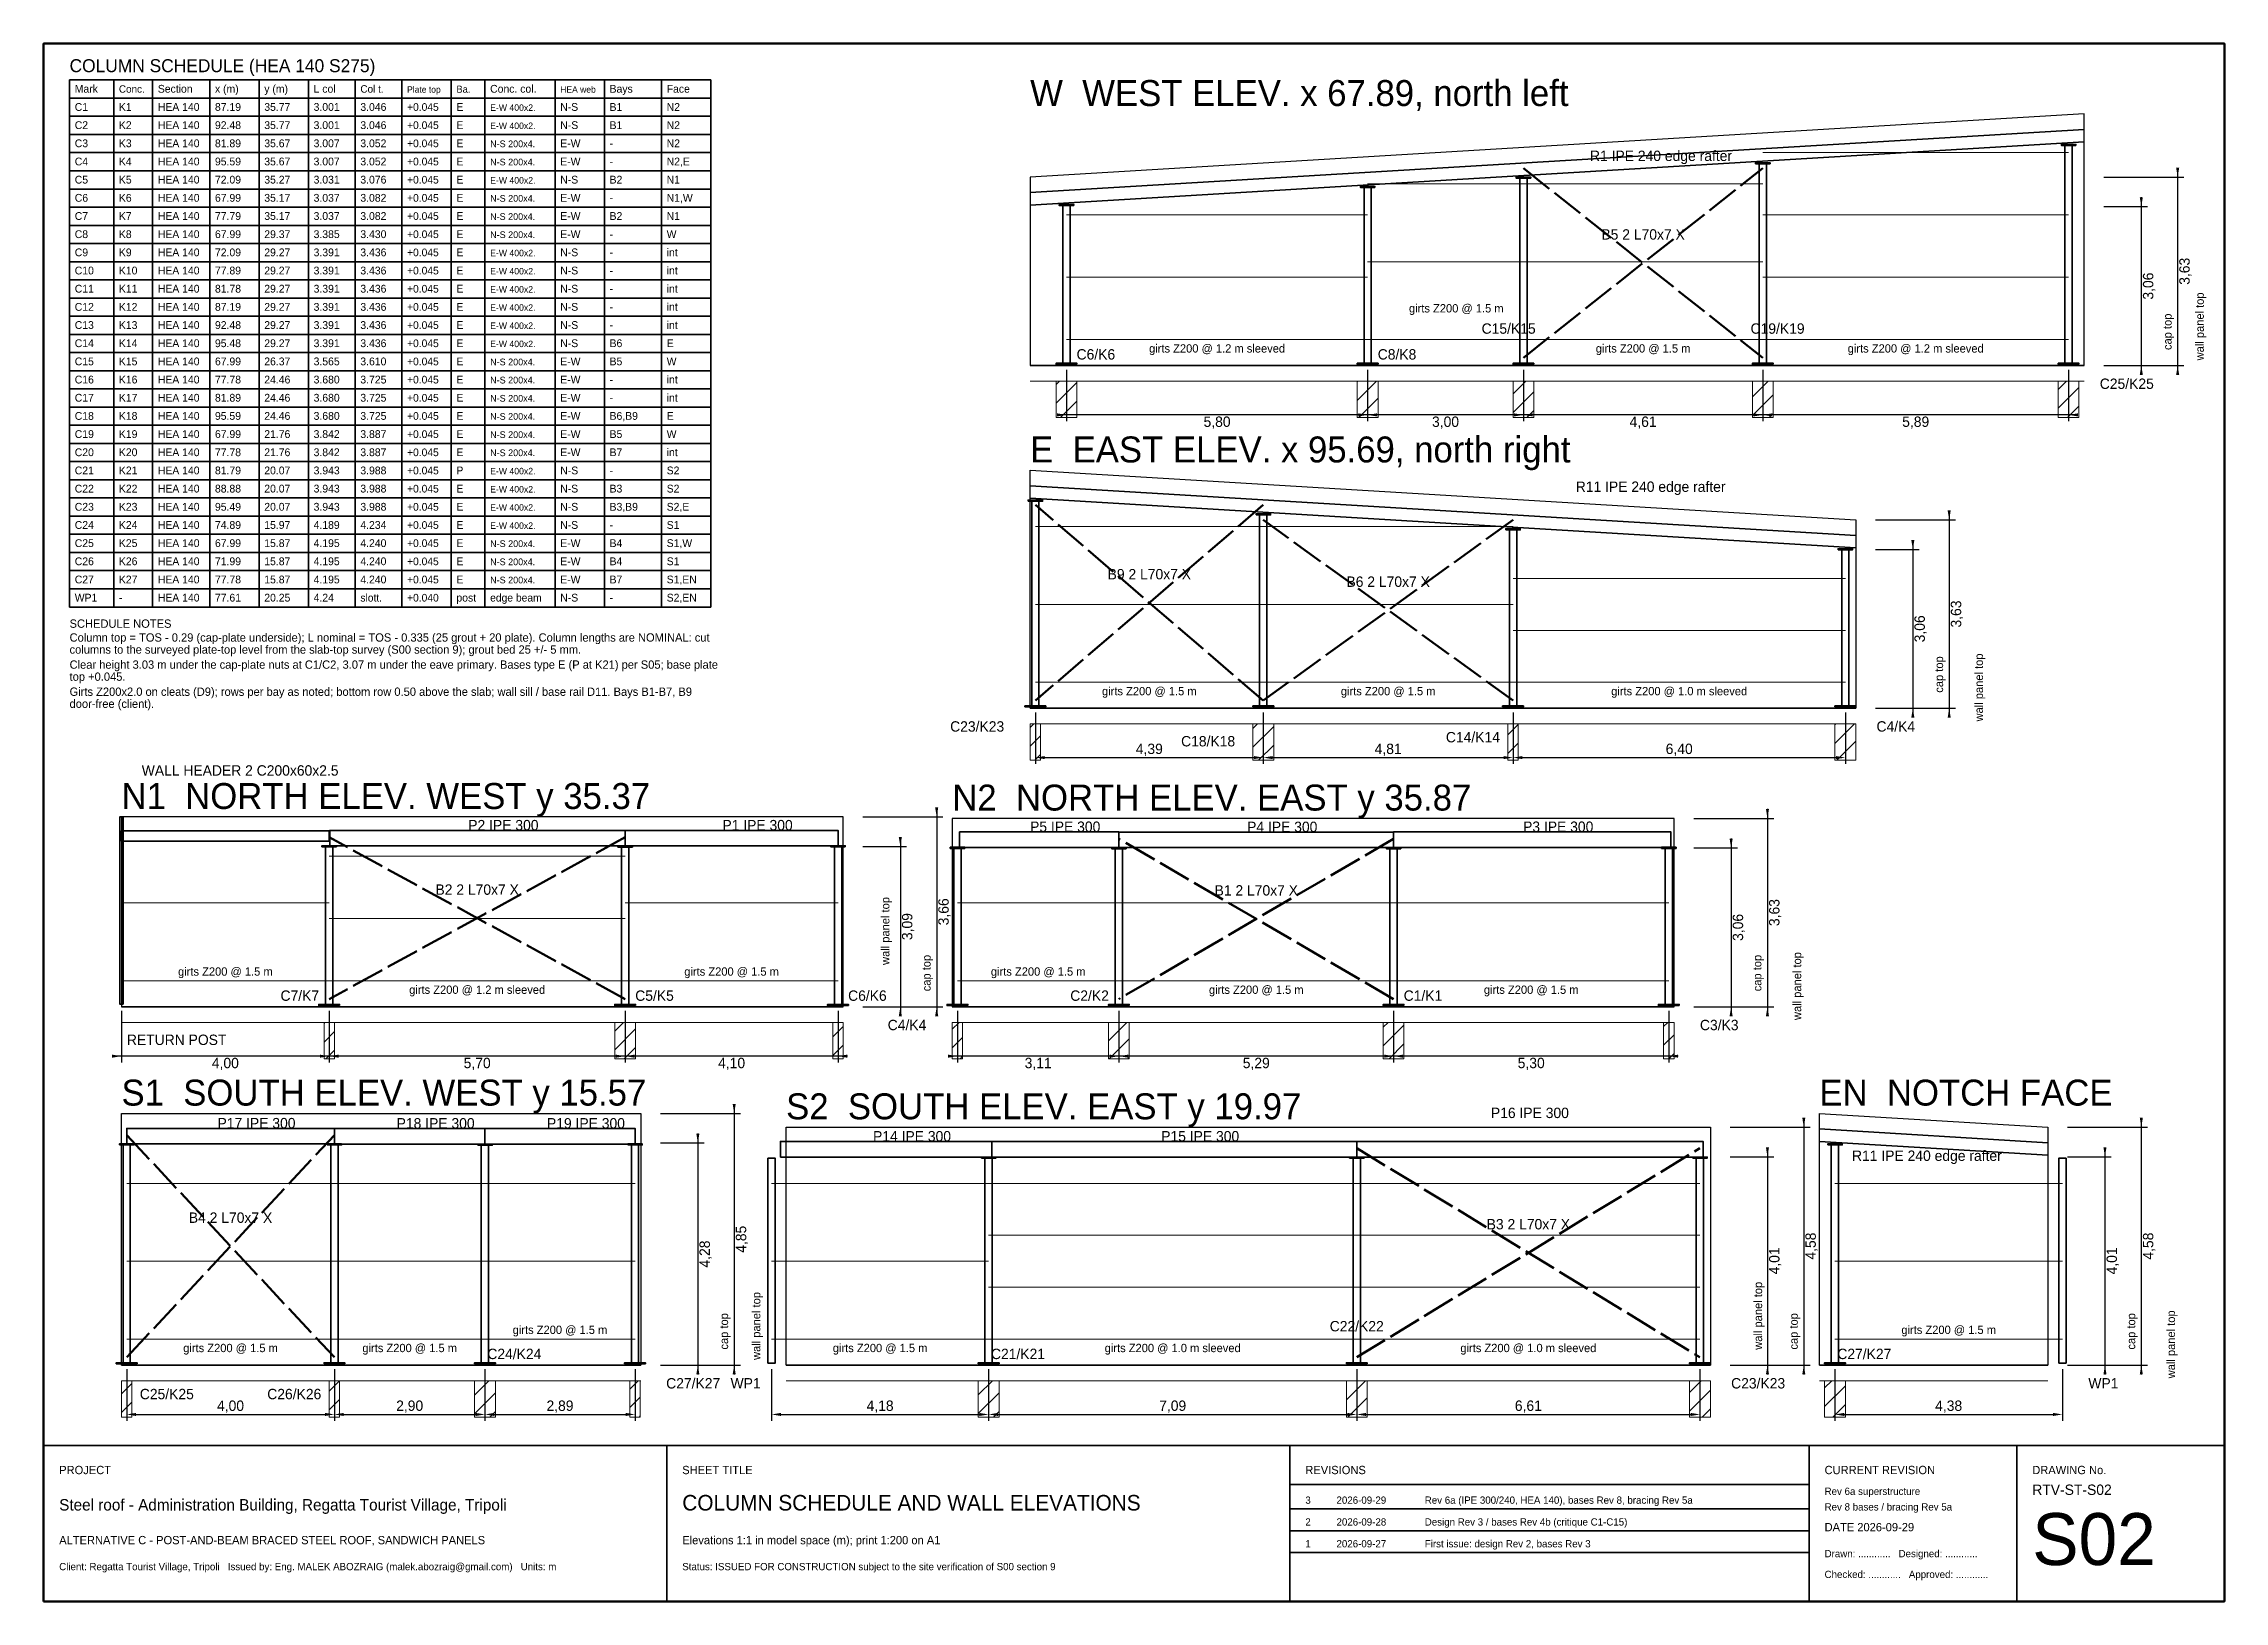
# Model space of a CAD drawing. Header units: metres. Extents: x 10 to 452, y 8 to 38.
# Drawn here: x 110 to 152, y 8 to 38 of the extents above; entities that cross this region are included whole.
import ezdxf
from ezdxf.enums import TextEntityAlignment as Align

# ---------------------------------------------------------------- set-up
doc = ezdxf.new("R2010")
doc.units = ezdxf.units.M
doc.header["$LTSCALE"] = 0.5
doc.linetypes.add('DASHED', pattern=[1.524, 1.27, -0.254])
for name, color, linetype, lineweight in [('S-BRACE', 6, 'DASHED', 35), ('S-COL', 5, 'CONTINUOUS', 35), ('S-DETAIL', 7, 'CONTINUOUS', 25), ('S-DIM', 2, 'CONTINUOUS', 13), ('S-EXIST', 8, 'CONTINUOUS', 15), ('S-PRIM', 1, 'CONTINUOUS', 50), ('S-PURL', 4, 'CONTINUOUS', 15), ('S-RAFT', 3, 'CONTINUOUS', 35), ('S-TEXT-DIM', 7, 'CONTINUOUS', 18), ('S-TEXT-MEMBER', 7, 'CONTINUOUS', 18), ('S-TEXT-NOTE', 7, 'CONTINUOUS', 18), ('S-TITLE', 7, 'CONTINUOUS', 35)]:
    doc.layers.add(name, color=color, linetype=linetype, lineweight=lineweight)
doc.dimstyles.new('S-M', dxfattribs={"dimtxt": 0.2, "dimasz": 0.18, "dimexe": 0.12, "dimexo": 0.08, "dimgap": 0.05, "dimtad": 1, "dimzin": 0, "dimtxsty": 'Standard', "dimcen": 2.5, "dimclrd": 2, "dimclre": 2, "dimclrt": 7, "dimazin": 3, "dimtfac": 1, "dimtmove": 0, "dimatfit": 3, "dimlwd": -3})

msp = doc.modelspace()

# ---------------------------------------------------------------- texts
at = {"layer": 'S-TEXT-DIM'}
for s, height, p in [('Mark', 0.15, (110.6, 37.055)), ('Conc.', 0.14261, (111.45, 37.055)), ('Section', 0.15, (112.2, 37.055)), ('x (m)', 0.15, (113.3, 37.055)), ('y (m)', 0.15, (114.25, 37.055)), ('L col', 0.15, (115.2, 37.055)), ('Col t.', 0.14397, (116.1, 37.055)), ('Plate top', 0.12266, (117, 37.055)), ('Ba.', 0.13472, (117.95, 37.055)), ('Conc. col.', 0.15, (118.6, 37.055)), ('HEA web', 0.12277, (119.95, 37.055)), ('Bays', 0.15, (120.9, 37.055)), ('Face', 0.15, (122, 37.055)), ('C1', 0.15, (110.6, 36.705)), ('K1', 0.15, (111.45, 36.705)), ('HEA 140', 0.15, (112.2, 36.705)), ('87.19', 0.15, (113.3, 36.705)), ('35.77', 0.15, (114.25, 36.705)), ('3.001', 0.15, (115.2, 36.705)), ('3.046', 0.15, (116.1, 36.705)), ('+0.045', 0.14774, (117, 36.705)), ('E', 0.15, (117.95, 36.705)), ('E-W 400x2.', 0.12497, (118.6, 36.705)), ('N-S', 0.15, (119.95, 36.705)), ('B1', 0.15, (120.9, 36.705)), ('N2', 0.15, (122, 36.705)), ('C2', 0.15, (110.6, 36.355)), ('C3', 0.15, (110.6, 36.005)), ('K2', 0.15, (111.45, 36.355)), ('K3', 0.15, (111.45, 36.005)), ('HEA 140', 0.15, (112.2, 36.355)), ('HEA 140', 0.15, (112.2, 36.005)), ('81.89', 0.15, (113.3, 36.005)), ('92.48', 0.15, (113.3, 36.355)), ('35.77', 0.15, (114.25, 36.355)), ('35.67', 0.15, (114.25, 36.005)), ('3.001', 0.15, (115.2, 36.355)), ('3.007', 0.15, (115.2, 36.005)), ('3.046', 0.15, (116.1, 36.355)), ('3.052', 0.15, (116.1, 36.005)), ('+0.045', 0.14774, (117, 36.355)), ('+0.045', 0.14774, (117, 36.005)), ('E', 0.15, (117.95, 36.355)), ('E', 0.15, (117.95, 36.005)), ('E-W 400x2.', 0.12497, (118.6, 36.355)), ('N-S 200x4.', 0.12956, (118.6, 36.005)), ('N-S', 0.15, (119.95, 36.355)), ('E-W', 0.15, (119.95, 36.005)), ('B1', 0.15, (120.9, 36.355)), ('N2', 0.15, (122, 36.355)), ('N2', 0.15, (122, 36.005)), ('C4', 0.15, (110.6, 35.655)), ('K4', 0.15, (111.45, 35.655)), ('HEA 140', 0.15, (112.2, 35.655)), ('95.59', 0.15, (113.3, 35.655)), ('35.67', 0.15, (114.25, 35.655)), ('3.007', 0.15, (115.2, 35.655)), ('3.052', 0.15, (116.1, 35.655)), ('+0.045', 0.14774, (117, 35.655)), ('E', 0.15, (117.95, 35.655)), ('N-S 200x4.', 0.12956, (118.6, 35.655)), ('E-W', 0.15, (119.95, 35.655)), ('-', 0.15, (120.9, 36.005)), ('-', 0.15, (120.9, 35.655)), ('N2,E', 0.15, (122, 35.655)), ('C5', 0.15, (110.6, 35.305)), ('K5', 0.15, (111.45, 35.305)), ('HEA 140', 0.15, (112.2, 35.305)), ('72.09', 0.15, (113.3, 35.305)), ('35.27', 0.15, (114.25, 35.305)), ('3.031', 0.15, (115.2, 35.305)), ('3.076', 0.15, (116.1, 35.305)), ('+0.045', 0.14774, (117, 35.305)), ('E', 0.15, (117.95, 35.305)), ('E-W 400x2.', 0.12497, (118.6, 35.305)), ('N-S', 0.15, (119.95, 35.305)), ('B2', 0.15, (120.9, 35.305)), ('N1', 0.15, (122, 35.305)), ('C6', 0.15, (110.6, 34.955)), ('K6', 0.15, (111.45, 34.955)), ('HEA 140', 0.15, (112.2, 34.955)), ('67.99', 0.15, (113.3, 34.955)), ('35.17', 0.15, (114.25, 34.955)), ('3.037', 0.15, (115.2, 34.955)), ('3.082', 0.15, (116.1, 34.955)), ('+0.045', 0.14774, (117, 34.955)), ('E', 0.15, (117.95, 34.955)), ('N-S 200x4.', 0.12956, (118.6, 34.955)), ('E-W', 0.15, (119.95, 34.955)), ('-', 0.15, (120.9, 34.955)), ('N1,W', 0.15, (122, 34.955)), ('C7', 0.15, (110.6, 34.605)), ('K7', 0.15, (111.45, 34.605)), ('HEA 140', 0.15, (112.2, 34.605)), ('77.79', 0.15, (113.3, 34.605)), ('35.17', 0.15, (114.25, 34.605)), ('3.037', 0.15, (115.2, 34.605)), ('3.082', 0.15, (116.1, 34.605)), ('+0.045', 0.14774, (117, 34.605)), ('E', 0.15, (117.95, 34.605)), ('N-S 200x4.', 0.12956, (118.6, 34.605)), ('E-W', 0.15, (119.95, 34.605)), ('B2', 0.15, (120.9, 34.605)), ('N1', 0.15, (122, 34.605)), ('C8', 0.15, (110.6, 34.255)), ('C9', 0.15, (110.6, 33.905)), ('K8', 0.15, (111.45, 34.255)), ('K9', 0.15, (111.45, 33.905)), ('HEA 140', 0.15, (112.2, 34.255)), ('HEA 140', 0.15, (112.2, 33.905)), ('67.99', 0.15, (113.3, 34.255)), ('72.09', 0.15, (113.3, 33.905)), ('29.37', 0.15, (114.25, 34.255)), ('29.27', 0.15, (114.25, 33.905)), ('3.385', 0.15, (115.2, 34.255)), ('3.391', 0.15, (115.2, 33.905)), ('3.430', 0.15, (116.1, 34.255)), ('3.436', 0.15, (116.1, 33.905)), ('+0.045', 0.14774, (117, 34.255)), ('+0.045', 0.14774, (117, 33.905)), ('E', 0.15, (117.95, 34.255)), ('E', 0.15, (117.95, 33.905)), ('E-W 400x2.', 0.12497, (118.6, 33.905)), ('N-S 200x4.', 0.12956, (118.6, 34.255)), ('E-W', 0.15, (119.95, 34.255)), ('N-S', 0.15, (119.95, 33.905)), ('-', 0.15, (120.9, 34.255)), ('W', 0.15, (122, 34.255)), ('int', 0.15, (122, 33.905)), ('C10', 0.15, (110.6, 33.555)), ('K10', 0.15, (111.45, 33.555)), ('HEA 140', 0.15, (112.2, 33.555)), ('77.89', 0.15, (113.3, 33.555)), ('29.27', 0.15, (114.25, 33.555)), ('3.391', 0.15, (115.2, 33.555)), ('3.436', 0.15, (116.1, 33.555)), ('+0.045', 0.14774, (117, 33.555)), ('E', 0.15, (117.95, 33.555)), ('E-W 400x2.', 0.12497, (118.6, 33.555)), ('N-S', 0.15, (119.95, 33.555)), ('-', 0.15, (120.9, 33.905)), ('-', 0.15, (120.9, 33.555)), ('int', 0.15, (122, 33.555)), ('C11', 0.15, (110.6, 33.205)), ('K11', 0.15, (111.45, 33.205)), ('HEA 140', 0.15, (112.2, 33.205)), ('81.78', 0.15, (113.3, 33.205)), ('29.27', 0.15, (114.25, 33.205)), ('3.391', 0.15, (115.2, 33.205)), ('3.436', 0.15, (116.1, 33.205)), ('+0.045', 0.14774, (117, 33.205)), ('E', 0.15, (117.95, 33.205)), ('E-W 400x2.', 0.12497, (118.6, 33.205)), ('N-S', 0.15, (119.95, 33.205)), ('-', 0.15, (120.9, 33.205)), ('int', 0.15, (122, 33.205)), ('C12', 0.15, (110.6, 32.855)), ('K12', 0.15, (111.45, 32.855)), ('HEA 140', 0.15, (112.2, 32.855)), ('87.19', 0.15, (113.3, 32.855)), ('29.27', 0.15, (114.25, 32.855)), ('3.391', 0.15, (115.2, 32.855)), ('3.436', 0.15, (116.1, 32.855)), ('+0.045', 0.14774, (117, 32.855)), ('E', 0.15, (117.95, 32.855)), ('E-W 400x2.', 0.12497, (118.6, 32.855)), ('N-S', 0.15, (119.95, 32.855)), ('-', 0.15, (120.9, 32.855)), ('int', 0.15, (122, 32.855)), ('C13', 0.15, (110.6, 32.505)), ('K13', 0.15, (111.45, 32.505)), ('HEA 140', 0.15, (112.2, 32.505)), ('92.48', 0.15, (113.3, 32.505)), ('29.27', 0.15, (114.25, 32.505)), ('3.391', 0.15, (115.2, 32.505)), ('3.436', 0.15, (116.1, 32.505)), ('+0.045', 0.14774, (117, 32.505)), ('E', 0.15, (117.95, 32.505)), ('E-W 400x2.', 0.12497, (118.6, 32.505)), ('N-S', 0.15, (119.95, 32.505)), ('-', 0.15, (120.9, 32.505)), ('int', 0.15, (122, 32.505)), ('C14', 0.15, (110.6, 32.155)), ('C15', 0.15, (110.6, 31.805)), ('K14', 0.15, (111.45, 32.155)), ('K15', 0.15, (111.45, 31.805)), ('HEA 140', 0.15, (112.2, 32.155)), ('HEA 140', 0.15, (112.2, 31.805)), ('95.48', 0.15, (113.3, 32.155)), ('67.99', 0.15, (113.3, 31.805)), ('29.27', 0.15, (114.25, 32.155)), ('26.37', 0.15, (114.25, 31.805)), ('3.391', 0.15, (115.2, 32.155)), ('3.565', 0.15, (115.2, 31.805)), ('3.436', 0.15, (116.1, 32.155)), ('3.610', 0.15, (116.1, 31.805)), ('+0.045', 0.14774, (117, 32.155)), ('+0.045', 0.14774, (117, 31.805)), ('E', 0.15, (117.95, 32.155)), ('E', 0.15, (117.95, 31.805)), ('E-W 400x2.', 0.12497, (118.6, 32.155)), ('N-S 200x4.', 0.12956, (118.6, 31.805)), ('N-S', 0.15, (119.95, 32.155)), ('E-W', 0.15, (119.95, 31.805)), ('B6', 0.15, (120.9, 32.155)), ('B5', 0.15, (120.9, 31.805)), ('W', 0.15, (122, 31.805)), ('E', 0.15, (122, 32.155)), ('C16', 0.15, (110.6, 31.455)), ('K16', 0.15, (111.45, 31.455)), ('HEA 140', 0.15, (112.2, 31.455)), ('77.78', 0.15, (113.3, 31.455)), ('24.46', 0.15, (114.25, 31.455)), ('3.680', 0.15, (115.2, 31.455)), ('3.725', 0.15, (116.1, 31.455)), ('+0.045', 0.14774, (117, 31.455)), ('E', 0.15, (117.95, 31.455)), ('N-S 200x4.', 0.12956, (118.6, 31.455)), ('E-W', 0.15, (119.95, 31.455)), ('-', 0.15, (120.9, 31.455)), ('int', 0.15, (122, 31.455)), ('C17', 0.15, (110.6, 31.105)), ('K17', 0.15, (111.45, 31.105)), ('HEA 140', 0.15, (112.2, 31.105)), ('81.89', 0.15, (113.3, 31.105)), ('24.46', 0.15, (114.25, 31.105)), ('3.680', 0.15, (115.2, 31.105)), ('3.725', 0.15, (116.1, 31.105)), ('+0.045', 0.14774, (117, 31.105)), ('E', 0.15, (117.95, 31.105)), ('N-S 200x4.', 0.12956, (118.6, 31.105)), ('E-W', 0.15, (119.95, 31.105)), ('-', 0.15, (120.9, 31.105)), ('int', 0.15, (122, 31.105)), ('C18', 0.15, (110.6, 30.755)), ('K18', 0.15, (111.45, 30.755)), ('HEA 140', 0.15, (112.2, 30.755)), ('95.59', 0.15, (113.3, 30.755)), ('24.46', 0.15, (114.25, 30.755)), ('3.680', 0.15, (115.2, 30.755)), ('3.725', 0.15, (116.1, 30.755)), ('+0.045', 0.14774, (117, 30.755)), ('E', 0.15, (117.95, 30.755)), ('N-S 200x4.', 0.12956, (118.6, 30.755)), ('E-W', 0.15, (119.95, 30.755)), ('B6,B9', 0.15, (120.9, 30.755)), ('E', 0.15, (122, 30.755)), ('C19', 0.15, (110.6, 30.405)), ('K19', 0.15, (111.45, 30.405)), ('HEA 140', 0.15, (112.2, 30.405)), ('67.99', 0.15, (113.3, 30.405)), ('21.76', 0.15, (114.25, 30.405)), ('3.842', 0.15, (115.2, 30.405)), ('3.887', 0.15, (116.1, 30.405)), ('+0.045', 0.14774, (117, 30.405)), ('E', 0.15, (117.95, 30.405)), ('N-S 200x4.', 0.12956, (118.6, 30.405)), ('E-W', 0.15, (119.95, 30.405)), ('B5', 0.15, (120.9, 30.405)), ('W', 0.15, (122, 30.405)), ('C20', 0.15, (110.6, 30.055)), ('C21', 0.15, (110.6, 29.705)), ('K20', 0.15, (111.45, 30.055)), ('K21', 0.15, (111.45, 29.705)), ('HEA 140', 0.15, (112.2, 30.055)), ('HEA 140', 0.15, (112.2, 29.705)), ('81.79', 0.15, (113.3, 29.705)), ('77.78', 0.15, (113.3, 30.055)), ('21.76', 0.15, (114.25, 30.055)), ('20.07', 0.15, (114.25, 29.705)), ('3.842', 0.15, (115.2, 30.055)), ('3.943', 0.15, (115.2, 29.705)), ('3.887', 0.15, (116.1, 30.055)), ('3.988', 0.15, (116.1, 29.705)), ('+0.045', 0.14774, (117, 30.055)), ('+0.045', 0.14774, (117, 29.705)), ('E', 0.15, (117.95, 30.055)), ('P', 0.15, (117.95, 29.705)), ('E-W 400x2.', 0.12497, (118.6, 29.705)), ('N-S 200x4.', 0.12956, (118.6, 30.055)), ('E-W', 0.15, (119.95, 30.055)), ('N-S', 0.15, (119.95, 29.705)), ('B7', 0.15, (120.9, 30.055)), ('S2', 0.15, (122, 29.705)), ('int', 0.15, (122, 30.055)), ('C22', 0.15, (110.6, 29.355)), ('K22', 0.15, (111.45, 29.355)), ('HEA 140', 0.15, (112.2, 29.355)), ('88.88', 0.15, (113.3, 29.355)), ('20.07', 0.15, (114.25, 29.355)), ('3.943', 0.15, (115.2, 29.355)), ('3.988', 0.15, (116.1, 29.355)), ('+0.045', 0.14774, (117, 29.355)), ('E', 0.15, (117.95, 29.355)), ('E-W 400x2.', 0.12497, (118.6, 29.355)), ('N-S', 0.15, (119.95, 29.355)), ('-', 0.15, (120.9, 29.705)), ('B3', 0.15, (120.9, 29.355)), ('S2', 0.15, (122, 29.355)), ('C23', 0.15, (110.6, 29.005)), ('K23', 0.15, (111.45, 29.005)), ('HEA 140', 0.15, (112.2, 29.005)), ('95.49', 0.15, (113.3, 29.005)), ('20.07', 0.15, (114.25, 29.005)), ('3.943', 0.15, (115.2, 29.005)), ('3.988', 0.15, (116.1, 29.005)), ('+0.045', 0.14774, (117, 29.005)), ('E', 0.15, (117.95, 29.005)), ('E-W 400x2.', 0.12497, (118.6, 29.005)), ('N-S', 0.15, (119.95, 29.005)), ('B3,B9', 0.15, (120.9, 29.005)), ('S2,E', 0.15, (122, 29.005)), ('C24', 0.15, (110.6, 28.655)), ('K24', 0.15, (111.45, 28.655)), ('HEA 140', 0.15, (112.2, 28.655)), ('74.89', 0.15, (113.3, 28.655)), ('15.97', 0.15, (114.25, 28.655)), ('4.189', 0.15, (115.2, 28.655)), ('4.234', 0.15, (116.1, 28.655)), ('+0.045', 0.14774, (117, 28.655)), ('E', 0.15, (117.95, 28.655)), ('E-W 400x2.', 0.12497, (118.6, 28.655)), ('N-S', 0.15, (119.95, 28.655)), ('-', 0.15, (120.9, 28.655)), ('S1', 0.15, (122, 28.655)), ('C25', 0.15, (110.6, 28.305)), ('K25', 0.15, (111.45, 28.305)), ('HEA 140', 0.15, (112.2, 28.305)), ('67.99', 0.15, (113.3, 28.305)), ('15.87', 0.15, (114.25, 28.305)), ('4.195', 0.15, (115.2, 28.305)), ('4.240', 0.15, (116.1, 28.305)), ('+0.045', 0.14774, (117, 28.305)), ('E', 0.15, (117.95, 28.305)), ('N-S 200x4.', 0.12956, (118.6, 28.305)), ('E-W', 0.15, (119.95, 28.305)), ('B4', 0.15, (120.9, 28.305)), ('S1,W', 0.15, (122, 28.305)), ('C26', 0.15, (110.6, 27.955)), ('C27', 0.15, (110.6, 27.605)), ('K26', 0.15, (111.45, 27.955)), ('K27', 0.15, (111.45, 27.605)), ('HEA 140', 0.15, (112.2, 27.955)), ('HEA 140', 0.15, (112.2, 27.605)), ('71.99', 0.15, (113.3, 27.955)), ('77.78', 0.15, (113.3, 27.605)), ('15.87', 0.15, (114.25, 27.955)), ('15.87', 0.15, (114.25, 27.605)), ('4.195', 0.15, (115.2, 27.955)), ('4.195', 0.15, (115.2, 27.605)), ('4.240', 0.15, (116.1, 27.955)), ('4.240', 0.15, (116.1, 27.605)), ('+0.045', 0.14774, (117, 27.955)), ('+0.045', 0.14774, (117, 27.605)), ('E', 0.15, (117.95, 27.955)), ('E', 0.15, (117.95, 27.605)), ('N-S 200x4.', 0.12956, (118.6, 27.955)), ('N-S 200x4.', 0.12956, (118.6, 27.605)), ('E-W', 0.15, (119.95, 27.955)), ('E-W', 0.15, (119.95, 27.605)), ('B4', 0.15, (120.9, 27.955)), ('B7', 0.15, (120.9, 27.605)), ('S1', 0.15, (122, 27.955)), ('S1,EN', 0.15, (122, 27.605)), ('WP1', 0.15, (110.6, 27.255)), ('-', 0.15, (111.45, 27.255)), ('HEA 140', 0.15, (112.2, 27.255)), ('77.61', 0.15, (113.3, 27.255)), ('20.25', 0.15, (114.25, 27.255)), ('4.24', 0.15, (115.2, 27.255)), ('slott.', 0.14814, (116.1, 27.255)), ('+0.040', 0.14774, (117, 27.255)), ('post', 0.15, (117.95, 27.255)), ('edge beam', 0.14826, (118.6, 27.255)), ('N-S', 0.15, (119.95, 27.255)), ('-', 0.15, (120.9, 27.255)), ('S2,EN', 0.15, (122, 27.255))]:
    msp.add_text(s, height=height, dxfattribs=at).set_placement(p)
for s, p in [('wall panel top', (151.6036, 32.5536)), ('cap top', (150.983, 32.45)), ('cap top', (146.583, 25.85)), ('wall panel top', (147.35, 25.6)), ('wall panel top', (126.2893, 20.9107)), ('cap top', (127.083, 20.1)), ('cap top', (143.083, 20.1)), ('wall panel top', (143.85, 19.85)), ('wall panel top', (123.8036, 13.3036)), ('wall panel top', (143.0974, 13.5)), ('cap top', (123.183, 13.2)), ('cap top', (143.783, 13.2)), ('cap top', (150.283, 13.2)), ('wall panel top', (151.05, 12.95))]:
    msp.add_text(s, height=0.16, rotation=90, dxfattribs=at).set_placement(p, align=Align.CENTER)
for s, p in [('girts Z200 @ 1.5 m', (137.2071, 32.8227)), ('girts Z200 @ 1.2 m sleeved', (132.6, 32.05)), ('girts Z200 @ 1.5 m', (140.805, 32.05)), ('girts Z200 @ 1.2 m sleeved', (146.055, 32.05)), ('girts Z200 @ 1.5 m', (131.295, 25.45)), ('girts Z200 @ 1.5 m', (135.895, 25.45)), ('girts Z200 @ 1.0 m sleeved', (141.5, 25.45)), ('girts Z200 @ 1.5 m', (113.5, 20.05)), ('girts Z200 @ 1.5 m', (123.25, 20.05)), ('girts Z200 @ 1.5 m', (129.155, 20.05)), ('girts Z200 @ 1.2 m sleeved', (118.35, 19.7)), ('girts Z200 @ 1.5 m', (133.355, 19.7)), ('girts Z200 @ 1.5 m', (138.65, 19.7)), ('girts Z200 @ 1.5 m', (119.945, 13.15)), ('girts Z200 @ 1.5 m', (146.69, 13.15)), ('girts Z200 @ 1.5 m', (113.6, 12.8)), ('girts Z200 @ 1.5 m', (117.05, 12.8)), ('girts Z200 @ 1.5 m', (126.11, 12.8)), ('girts Z200 @ 1.0 m sleeved', (131.745, 12.8)), ('girts Z200 @ 1.0 m sleeved', (138.595, 12.8))]:
    msp.add_text(s, height=0.16, dxfattribs=at).set_placement(p, align=Align.CENTER)
at = {"layer": 'S-TEXT-MEMBER'}
for s, p in [('R1 IPE 240 edge rafter', (141.15, 35.739)), ('B5 2 L70x7 X', (140.805, 34.225)), ('C15/K15', (138.2153, 32.4125)), ('C19/K19', (143.3947, 32.4125)), ('C6/K6', (130.2657, 31.9157)), ('C8/K8', (136.0657, 31.9157)), ('R11 IPE 240 edge rafter', (140.95, 29.367)), ('B9 2 L70x7 X', (131.295, 27.6823)), ('B6 2 L70x7 X', (135.895, 27.538)), ('C18/K18', (132.4275, 24.4653)), ('C14/K14', (137.5273, 24.5429)), ('WALL HEADER 2 C200x60x2.5', (113.7847, 23.9025)), ('P2 IPE 300', (118.855, 22.849)), ('P1 IPE 300', (123.75, 22.849)), ('P5 IPE 300', (129.675, 22.819)), ('P4 IPE 300', (133.855, 22.816)), ('P3 IPE 300', (139.17, 22.819)), ('B2 2 L70x7 X', (118.35, 21.608)), ('B1 2 L70x7 X', (133.355, 21.593)), ('C7/K7', (114.9343, 19.5657)), ('C5/K5', (121.7657, 19.5657)), ('C6/K6', (125.8657, 19.5657)), ('C2/K2', (130.1443, 19.5657)), ('C1/K1', (136.5657, 19.5657)), ('RETURN POST', (112.5625, 18.7153)), ('P17 IPE 300', (114.1, 17.11)), ('P18 IPE 300', (117.55, 17.107)), ('P19 IPE 300', (120.445, 17.107)), ('P16 IPE 300', (138.625, 17.308)), ('P14 IPE 300', (126.725, 16.858)), ('P15 IPE 300', (132.275, 16.858)), ('R11 IPE 240 edge rafter', (146.2706, 16.483)), ('B4 2 L70x7 X', (113.6, 15.29)), ('B3 2 L70x7 X', (138.595, 15.164)), ('C22/K22', (135.29, 13.2)), ('C24/K24', (119.0657, 12.6657)), ('C21/K21', (128.7657, 12.6657)), ('C27/K27', (145.0657, 12.6657)), ('WP1', (123.52, 12.1)), ('C25/K25', (112.3727, 11.8929)), ('C26/K26', (114.8273, 11.8929))]:
    msp.add_text(s, height=0.2, dxfattribs=at).set_placement(p, align=Align.CENTER)
for s, p in [('C25/K25', (149.6, 31.35)), ('C4/K4', (145.3, 24.75)), ('C3/K3', (141.9, 19)), ('C27/K27', (121.99, 12.1)), ('C23/K23', (142.5, 12.1)), ('WP1', (149.38, 12.1))]:
    msp.add_text(s, height=0.2, dxfattribs=at).set_placement(p)
for s, p in [('C23/K23', (128.5, 24.75)), ('C4/K4', (127, 19))]:
    msp.add_text(s, height=0.2, dxfattribs=at).set_placement(p, align=Align.RIGHT)
at = {"layer": 'S-TEXT-NOTE'}
for s, height, p in [('COLUMN SCHEDULE (HEA 140 S275)', 0.25, (110.5, 37.45)), ('W  WEST ELEV. x 67.89, north left', 0.5, (129, 36.798)), ('E  EAST ELEV. x 95.69, north right', 0.5, (129, 29.934)), ('SCHEDULE NOTES', 0.16, (110.5, 26.75)), ('Column top = TOS - 0.29 (cap-plate underside); L nominal = TOS - 0.335 (25 grout + 20 plate). Column lengths are NOMINAL: cut', 0.16, (110.5, 26.4832)), ('columns to the surveyed plate-top level from the slab-top survey (S00 section 9); grout bed 25 +/- 5 mm.', 0.16, (110.5, 26.2512)), ('Clear height 3.03 m under the cap-plate nuts at C1/C2, 3.07 m under the eave primary. Bases type E (P at K21) per S05; base plate', 0.16, (110.5, 25.9612)), ('top +0.045.', 0.16, (110.5, 25.7292)), ('door-free (client).', 0.16, (110.5, 25.2072)), ('Girts Z200x2.0 on cleats (D9); rows per bay as noted; bottom row 0.50 above the slab; wall sill / base rail D11. Bays B1-B7, B9', 0.16, (110.5, 25.4392)), ('N1  NORTH ELEV. WEST y 35.37', 0.5, (111.5, 23.26)), ('N2  NORTH ELEV. EAST y 35.87', 0.5, (127.5, 23.23)), ('S1  SOUTH ELEV. WEST y 15.57', 0.5, (111.5, 17.548)), ('S2  SOUTH ELEV. EAST y 19.97', 0.5, (124.3, 17.284)), ('EN  NOTCH FACE', 0.5, (144.2, 17.548)), ('PROJECT', 0.16, (110.3, 10.45)), ('SHEET TITLE', 0.16, (122.3, 10.45)), ('REVISIONS', 0.16, (134.3, 10.45)), ('CURRENT REVISION', 0.16, (144.3, 10.45)), ('DRAWING No.', 0.16, (148.3, 10.45)), ('Rev 6a superstructure', 0.14, (144.3, 10.05)), ('RTV-ST-S02', 0.2, (148.3, 10.05)), ('Steel roof - Administration Building, Regatta Tourist Village, Tripoli', 0.22, (110.3, 9.75)), ('COLUMN SCHEDULE AND WALL ELEVATIONS', 0.3, (122.3, 9.75)), ('3', 0.14, (134.3, 9.88)), ('2026-09-29', 0.14, (134.9, 9.88)), ('Rev 6a (IPE 300/240, HEA 140), bases Rev 8, bracing Rev 5a', 0.14, (136.6, 9.88)), ('Rev 8 bases / bracing Rev 5a', 0.14, (144.3, 9.75)), ('S02', 1, (148.3, 8.7)), ('ALTERNATIVE C - POST-AND-BEAM BRACED STEEL ROOF, SANDWICH PANELS', 0.16, (110.3, 9.1)), ('Elevations 1:1 in model space (m); print 1:200 on A1', 0.16, (122.3, 9.1)), ('2', 0.14, (134.3, 9.46)), ('2026-09-28', 0.14, (134.9, 9.46)), ('Design Rev 3 / bases Rev 4b (critique C1-C15)', 0.14, (136.6, 9.46)), ('DATE 2026-09-29', 0.16, (144.3, 9.35)), ('1', 0.14, (134.3, 9.04)), ('2026-09-27', 0.14, (134.9, 9.04)), ('First issue: design Rev 2, bases Rev 3', 0.14, (136.6, 9.04)), ('Drawn: ............   Designed: ............', 0.14, (144.3, 8.85)), ('Client: Regatta Tourist Village, Tripoli   Issued by: Eng. MALEK ABOZRAIG (malek.abozraig@gmail.com)   Units: m', 0.14, (110.3, 8.6)), ('Status: ISSUED FOR CONSTRUCTION subject to the site verification of S00 section 9', 0.14, (122.3, 8.6)), ('Checked: ............   Approved: ............', 0.14, (144.3, 8.45))]:
    msp.add_text(s, height=height, dxfattribs=at).set_placement(p)

# ---------------------------------------------------------------- dimensions: what is measured, and where the dimension line sits
at = {"layer": 'S-DIM'}
for base, p1, p2 in [((151.1, 35.43), (149.6, 35.43), (149.6, 31.8)), ((150.4, 34.86), (149.6, 34.86), (149.6, 31.8)), ((146.7, 28.83), (145.2, 28.83), (145.2, 25.2)), ((146, 28.26), (145.2, 28.26), (145.2, 25.2)), ((127.2, 23.11), (125.7, 23.11), (125.7, 19.45)), ((143.2, 23.08), (141.7, 23.08), (141.7, 19.45)), ((126.5, 22.54), (125.7, 22.54), (125.7, 19.45)), ((142.5, 22.51), (141.7, 22.51), (141.7, 19.45)), ((123.3, 17.398), (121.8, 17.398), (121.8, 12.55)), ((143.9, 17.134), (142.4, 17.134), (142.4, 12.55)), ((150.4, 17.134), (148.9, 17.134), (148.9, 12.55)), ((122.6, 16.828), (121.8, 16.828), (121.8, 12.55)), ((143.2, 16.564), (142.4, 16.564), (142.4, 12.55)), ((149.7, 16.564), (148.9, 16.564), (148.9, 12.55))]:
    msp.add_linear_dim(base=base, p1=p1, p2=p2, angle=90, dimstyle='S-M', override={"dimtxt": 0.2}, dxfattribs=at).render()
for base, p1, p2 in [((135.5, 30.85), (135.5, 31.8), (129.7, 31.8)), ((138.5, 30.85), (138.5, 31.8), (135.5, 31.8)), ((143.11, 30.85), (143.11, 31.8), (138.5, 31.8)), ((149, 30.85), (149, 31.8), (143.11, 31.8)), ((129.1, 24.25), (129.1, 25.2), (133.49, 25.2)), ((133.49, 24.25), (133.49, 25.2), (138.3, 25.2)), ((138.3, 24.25), (138.3, 25.2), (144.7, 25.2)), ((115.5, 18.5), (115.5, 19.45), (111.5, 19.45)), ((121.2, 18.5), (121.2, 19.45), (115.5, 19.45)), ((125.3, 18.5), (125.3, 19.45), (121.2, 19.45)), ((130.71, 18.5), (130.71, 19.45), (127.6, 19.45)), ((136, 18.5), (136, 19.45), (130.71, 19.45)), ((141.3, 18.5), (141.3, 19.45), (136, 19.45)), ((111.6, 11.6), (111.6, 12.55), (115.6, 12.55)), ((115.6, 11.6), (115.6, 12.55), (118.5, 12.55)), ((118.5, 11.6), (118.5, 12.55), (121.39, 12.55)), ((124.02, 11.6), (124.02, 12.55), (128.2, 12.55)), ((128.2, 11.6), (128.2, 12.55), (135.29, 12.55)), ((135.29, 11.6), (135.29, 12.55), (141.9, 12.55)), ((144.5, 11.6), (144.5, 12.55), (148.88, 12.55))]:
    msp.add_linear_dim(base=base, p1=p1, p2=p2, dimstyle='S-M', override={"dimtxt": 0.2}, dxfattribs=at).render()

# ---------------------------------------------------------------- hatches: boundary and pattern name
at = {"layer": 'S-EXIST'}
h = msp.add_hatch(dxfattribs=at)
h.set_pattern_fill('ANSI31', scale=0.08)
h.paths.add_polyline_path([(129.9, 30.8), (129.5, 30.8), (129.5, 31.5), (129.9, 31.5)])
h = msp.add_hatch(dxfattribs=at)
h.set_pattern_fill('ANSI31', scale=0.08)
h.paths.add_polyline_path([(135.7, 30.8), (135.3, 30.8), (135.3, 31.5), (135.7, 31.5)])
h = msp.add_hatch(dxfattribs=at)
h.set_pattern_fill('ANSI31', scale=0.08)
h.paths.add_polyline_path([(138.7, 30.8), (138.3, 30.8), (138.3, 31.5), (138.7, 31.5)])
h = msp.add_hatch(dxfattribs=at)
h.set_pattern_fill('ANSI31', scale=0.08)
h.paths.add_polyline_path([(143.31, 30.8), (142.91, 30.8), (142.91, 31.5), (143.31, 31.5)])
h = msp.add_hatch(dxfattribs=at)
h.set_pattern_fill('ANSI31', scale=0.08)
h.paths.add_polyline_path([(149.2, 30.8), (148.8, 30.8), (148.8, 31.5), (149.2, 31.5)])
h = msp.add_hatch(dxfattribs=at)
h.set_pattern_fill('ANSI31', scale=0.08)
h.paths.add_polyline_path([(129, 24.2), (129.2, 24.2), (129.2, 24.9), (129, 24.9)])
h = msp.add_hatch(dxfattribs=at)
h.set_pattern_fill('ANSI31', scale=0.08)
h.paths.add_polyline_path([(133.29, 24.2), (133.69, 24.2), (133.69, 24.9), (133.29, 24.9)])
h = msp.add_hatch(dxfattribs=at)
h.set_pattern_fill('ANSI31', scale=0.08)
h.paths.add_polyline_path([(138.2, 24.2), (138.4, 24.2), (138.4, 24.9), (138.2, 24.9)])
h = msp.add_hatch(dxfattribs=at)
h.set_pattern_fill('ANSI31', scale=0.08)
h.paths.add_polyline_path([(144.5, 24.2), (144.9, 24.2), (144.9, 24.9), (144.5, 24.9)])
h = msp.add_hatch(dxfattribs=at)
h.set_pattern_fill('ANSI31', scale=0.08)
h.paths.add_polyline_path([(115.6, 18.45), (115.4, 18.45), (115.4, 19.15), (115.6, 19.15)])
h = msp.add_hatch(dxfattribs=at)
h.set_pattern_fill('ANSI31', scale=0.08)
h.paths.add_polyline_path([(121.4, 18.45), (121, 18.45), (121, 19.15), (121.4, 19.15)])
h = msp.add_hatch(dxfattribs=at)
h.set_pattern_fill('ANSI31', scale=0.08)
h.paths.add_polyline_path([(125.4, 18.45), (125.2, 18.45), (125.2, 19.15), (125.4, 19.15)])
h = msp.add_hatch(dxfattribs=at)
h.set_pattern_fill('ANSI31', scale=0.08)
h.paths.add_polyline_path([(127.7, 18.45), (127.5, 18.45), (127.5, 19.15), (127.7, 19.15)])
h = msp.add_hatch(dxfattribs=at)
h.set_pattern_fill('ANSI31', scale=0.08)
h.paths.add_polyline_path([(130.91, 18.45), (130.51, 18.45), (130.51, 19.15), (130.91, 19.15)])
h = msp.add_hatch(dxfattribs=at)
h.set_pattern_fill('ANSI31', scale=0.08)
h.paths.add_polyline_path([(136.2, 18.45), (135.8, 18.45), (135.8, 19.15), (136.2, 19.15)])
h = msp.add_hatch(dxfattribs=at)
h.set_pattern_fill('ANSI31', scale=0.08)
h.paths.add_polyline_path([(141.4, 18.45), (141.2, 18.45), (141.2, 19.15), (141.4, 19.15)])
h = msp.add_hatch(dxfattribs=at)
h.set_pattern_fill('ANSI31', scale=0.08)
h.paths.add_polyline_path([(111.5, 11.55), (111.7, 11.55), (111.7, 12.25), (111.5, 12.25)])
h = msp.add_hatch(dxfattribs=at)
h.set_pattern_fill('ANSI31', scale=0.08)
h.paths.add_polyline_path([(115.5, 11.55), (115.7, 11.55), (115.7, 12.25), (115.5, 12.25)])
h = msp.add_hatch(dxfattribs=at)
h.set_pattern_fill('ANSI31', scale=0.08)
h.paths.add_polyline_path([(118.3, 11.55), (118.7, 11.55), (118.7, 12.25), (118.3, 12.25)])
h = msp.add_hatch(dxfattribs=at)
h.set_pattern_fill('ANSI31', scale=0.08)
h.paths.add_polyline_path([(121.29, 11.55), (121.49, 11.55), (121.49, 12.25), (121.29, 12.25)])
h = msp.add_hatch(dxfattribs=at)
h.set_pattern_fill('ANSI31', scale=0.08)
h.paths.add_polyline_path([(128, 11.55), (128.4, 11.55), (128.4, 12.25), (128, 12.25)])
h = msp.add_hatch(dxfattribs=at)
h.set_pattern_fill('ANSI31', scale=0.08)
h.paths.add_polyline_path([(135.09, 11.55), (135.49, 11.55), (135.49, 12.25), (135.09, 12.25)])
h = msp.add_hatch(dxfattribs=at)
h.set_pattern_fill('ANSI31', scale=0.08)
h.paths.add_polyline_path([(141.7, 11.55), (142.1, 11.55), (142.1, 12.25), (141.7, 12.25)])
h = msp.add_hatch(dxfattribs=at)
h.set_pattern_fill('ANSI31', scale=0.08)
h.paths.add_polyline_path([(144.3, 11.55), (144.7, 11.55), (144.7, 12.25), (144.3, 12.25)])

# ---------------------------------------------------------------- linework, layer by layer
at = {"layer": 'S-BRACE', "lineweight": 50}
for p, q in [((138.5, 31.95), (143.11, 35.6)), ((138.5, 35.6), (143.11, 31.95)), ((133.49, 25.35), (129.1, 29.1146)), ((133.49, 29.1146), (129.1, 25.35)), ((138.3, 25.35), (133.49, 28.826)), ((138.3, 28.826), (133.49, 25.35)), ((121.2, 19.6), (115.5, 22.716)), ((121.2, 22.716), (115.5, 19.6)), ((136, 19.6), (130.71, 22.686)), ((136, 22.686), (130.71, 19.6)), ((111.6, 12.7), (115.6, 16.98)), ((111.6, 16.98), (115.6, 12.7)), ((135.29, 12.7), (141.9, 16.728)), ((135.29, 16.728), (141.9, 12.7))]:
    msp.add_line(p, q, dxfattribs=at)
at = {"layer": 'S-COL'}
for points in [[(143.25, 35.6866), (142.97, 35.6866), (142.97, 35.7066), (143.25, 35.7066)], [(149.14, 36.04), (148.86, 36.04), (148.86, 36.06), (149.14, 36.06)], [(138.64, 35.41), (138.36, 35.41), (138.36, 35.43), (138.64, 35.43)], [(129.84, 34.882), (129.56, 34.882), (129.56, 34.902), (129.84, 34.902)], [(135.64, 35.23), (135.36, 35.23), (135.36, 35.25), (135.64, 35.25)], [(129.9, 31.825), (129.5, 31.825), (129.5, 31.845), (129.9, 31.845)], [(135.7, 31.825), (135.3, 31.825), (135.3, 31.845), (135.7, 31.845)], [(138.7, 31.825), (138.3, 31.825), (138.3, 31.845), (138.7, 31.845)], [(143.31, 31.825), (142.91, 31.825), (142.91, 31.845), (143.31, 31.845)], [(149.2, 31.825), (148.8, 31.825), (148.8, 31.845), (149.2, 31.845)], [(128.96, 29.188), (129.24, 29.188), (129.24, 29.208), (128.96, 29.208)], [(133.35, 28.9246), (133.63, 28.9246), (133.63, 28.9446), (133.35, 28.9446)], [(138.16, 28.636), (138.44, 28.636), (138.44, 28.656), (138.16, 28.656)], [(144.56, 28.252), (144.84, 28.252), (144.84, 28.272), (144.56, 28.272)], [(128.9, 25.225), (129.3, 25.225), (129.3, 25.245), (128.9, 25.245)], [(133.29, 25.225), (133.69, 25.225), (133.69, 25.245), (133.29, 25.245)], [(138.1, 25.225), (138.5, 25.225), (138.5, 25.245), (138.1, 25.245)], [(144.5, 25.225), (144.9, 25.225), (144.9, 25.245), (144.5, 25.245)], [(115.64, 22.532), (115.36, 22.532), (115.36, 22.552), (115.64, 22.552)], [(121.34, 22.526), (121.06, 22.526), (121.06, 22.546), (121.34, 22.546)], [(125.44, 22.532), (125.16, 22.532), (125.16, 22.552), (125.44, 22.552)], [(127.74, 22.502), (127.46, 22.502), (127.46, 22.522), (127.74, 22.522)], [(130.85, 22.496), (130.57, 22.496), (130.57, 22.516), (130.85, 22.516)], [(136.14, 22.496), (135.86, 22.496), (135.86, 22.516), (136.14, 22.516)], [(141.44, 22.502), (141.16, 22.502), (141.16, 22.522), (141.44, 22.522)], [(115.7, 19.475), (115.3, 19.475), (115.3, 19.495), (115.7, 19.495)], [(121.4, 19.475), (121, 19.475), (121, 19.495), (121.4, 19.495)], [(125.5, 19.475), (125.1, 19.475), (125.1, 19.495), (125.5, 19.495)], [(127.8, 19.475), (127.4, 19.475), (127.4, 19.495), (127.8, 19.495)], [(130.91, 19.475), (130.51, 19.475), (130.51, 19.495), (130.91, 19.495)], [(136.2, 19.475), (135.8, 19.475), (135.8, 19.495), (136.2, 19.495)], [(141.5, 19.475), (141.1, 19.475), (141.1, 19.495), (141.5, 19.495)], [(111.46, 16.79), (111.74, 16.79), (111.74, 16.81), (111.46, 16.81)], [(115.46, 16.79), (115.74, 16.79), (115.74, 16.81), (115.46, 16.81)], [(118.36, 16.784), (118.64, 16.784), (118.64, 16.804), (118.36, 16.804)], [(121.25, 16.79), (121.53, 16.79), (121.53, 16.81), (121.25, 16.81)], [(144.36, 16.79), (144.64, 16.79), (144.64, 16.81), (144.36, 16.81)], [(128.06, 16.538), (128.34, 16.538), (128.34, 16.558), (128.06, 16.558)], [(135.15, 16.538), (135.43, 16.538), (135.43, 16.558), (135.15, 16.558)], [(141.76, 16.538), (142.04, 16.538), (142.04, 16.558), (141.76, 16.558)], [(111.4, 12.575), (111.8, 12.575), (111.8, 12.595), (111.4, 12.595)], [(115.4, 12.575), (115.8, 12.575), (115.8, 12.595), (115.4, 12.595)], [(118.3, 12.575), (118.7, 12.575), (118.7, 12.595), (118.3, 12.595)], [(121.19, 12.575), (121.59, 12.575), (121.59, 12.595), (121.19, 12.595)], [(128, 12.575), (128.4, 12.575), (128.4, 12.595), (128, 12.595)], [(135.09, 12.575), (135.49, 12.575), (135.49, 12.595), (135.09, 12.595)], [(141.7, 12.575), (142.1, 12.575), (142.1, 12.595), (141.7, 12.595)], [(144.3, 12.575), (144.7, 12.575), (144.7, 12.595), (144.3, 12.595)]]:
    msp.add_lwpolyline(points, close=True, dxfattribs=at)
at = {"layer": 'S-COL', "lineweight": 35}
for points in [[(149.07, 31.845), (148.93, 31.845), (148.93, 36.04), (149.07, 36.04)], [(138.57, 31.845), (138.43, 31.845), (138.43, 35.41), (138.57, 35.41)], [(143.18, 31.845), (143.04, 31.845), (143.04, 35.6866), (143.18, 35.6866)], [(129.77, 31.845), (129.63, 31.845), (129.63, 34.882), (129.77, 34.882)], [(135.57, 31.845), (135.43, 31.845), (135.43, 35.23), (135.57, 35.23)], [(129.03, 25.245), (129.17, 25.245), (129.17, 29.188), (129.03, 29.188)], [(133.42, 25.245), (133.56, 25.245), (133.56, 28.9246), (133.42, 28.9246)], [(138.23, 25.245), (138.37, 25.245), (138.37, 28.636), (138.23, 28.636)], [(144.63, 25.245), (144.77, 25.245), (144.77, 28.252), (144.63, 28.252)], [(115.57, 19.495), (115.43, 19.495), (115.43, 22.532), (115.57, 22.532)], [(121.27, 19.495), (121.13, 19.495), (121.13, 22.526), (121.27, 22.526)], [(125.37, 19.495), (125.23, 19.495), (125.23, 22.532), (125.37, 22.532)], [(127.67, 19.495), (127.53, 19.495), (127.53, 22.502), (127.67, 22.502)], [(130.78, 19.495), (130.64, 19.495), (130.64, 22.496), (130.78, 22.496)], [(136.07, 19.495), (135.93, 19.495), (135.93, 22.496), (136.07, 22.496)], [(141.37, 19.495), (141.23, 19.495), (141.23, 22.502), (141.37, 22.502)], [(111.53, 12.595), (111.67, 12.595), (111.67, 16.79), (111.53, 16.79)], [(115.53, 12.595), (115.67, 12.595), (115.67, 16.79), (115.53, 16.79)], [(118.43, 12.595), (118.57, 12.595), (118.57, 16.784), (118.43, 16.784)], [(121.32, 12.595), (121.46, 12.595), (121.46, 16.79), (121.32, 16.79)], [(123.95, 12.59), (124.09, 12.59), (124.09, 16.534), (123.95, 16.534)], [(128.13, 12.595), (128.27, 12.595), (128.27, 16.538), (128.13, 16.538)], [(135.22, 12.595), (135.36, 12.595), (135.36, 16.538), (135.22, 16.538)], [(141.83, 12.595), (141.97, 12.595), (141.97, 16.538), (141.83, 16.538)], [(144.43, 12.595), (144.57, 12.595), (144.57, 16.79), (144.43, 16.79)], [(148.81, 12.59), (148.95, 12.59), (148.95, 16.534), (148.81, 16.534)]]:
    msp.add_lwpolyline(points, close=True, dxfattribs=at)
at = {"layer": 'S-DETAIL'}
for points in [[(149.3, 31.8), (149.3, 36.648), (129, 35.43), (129, 31.8)], [(129, 25.2), (129, 29.784), (144.9, 28.83), (144.9, 25.2)], [(125.4, 19.45), (125.4, 23.11), (111.5, 23.11), (111.5, 19.45)], [(141.4, 19.45), (141.4, 23.08), (127.5, 23.08), (127.5, 19.45)], [(111.5, 12.55), (111.5, 17.398), (121.5, 17.398), (121.5, 12.55)], [(144.2, 12.55), (144.2, 17.398), (148.6, 17.134), (148.6, 12.55)], [(124.3, 12.55), (124.3, 17.134), (142.1, 17.134), (142.1, 12.55)]]:
    msp.add_lwpolyline(points, dxfattribs=at)
at = {"layer": 'S-DETAIL', "lineweight": 35}
msp.add_lwpolyline([(111.53, 19.5), (111.47, 19.5), (111.47, 23.11), (111.53, 23.11)], close=True, dxfattribs=at)
at = {"layer": 'S-EXIST', "lineweight": 35}
for p, q in [((149.3, 31.8), (129, 31.8)), ((129, 25.2), (144.9, 25.2)), ((125.4, 19.45), (111.5, 19.45)), ((141.4, 19.45), (127.5, 19.45)), ((111.5, 12.55), (121.5, 12.55)), ((124.3, 12.55), (142.1, 12.55)), ((144.2, 12.55), (148.6, 12.55))]:
    msp.add_line(p, q, dxfattribs=at)
at = {"layer": 'S-EXIST'}
for p, q in [((149.3, 31.5), (129, 31.5)), ((129, 24.9), (144.9, 24.9)), ((125.4, 19.15), (111.5, 19.15)), ((141.4, 19.15), (127.5, 19.15)), ((111.5, 12.25), (121.5, 12.25)), ((124.3, 12.25), (142.1, 12.25)), ((144.2, 12.25), (148.6, 12.25))]:
    msp.add_line(p, q, dxfattribs=at)
for points in [[(129.9, 30.8), (129.5, 30.8), (129.5, 31.5), (129.9, 31.5)], [(135.7, 30.8), (135.3, 30.8), (135.3, 31.5), (135.7, 31.5)], [(138.7, 30.8), (138.3, 30.8), (138.3, 31.5), (138.7, 31.5)], [(143.31, 30.8), (142.91, 30.8), (142.91, 31.5), (143.31, 31.5)], [(149.2, 30.8), (148.8, 30.8), (148.8, 31.5), (149.2, 31.5)], [(129, 24.2), (129.2, 24.2), (129.2, 24.9), (129, 24.9)], [(133.29, 24.2), (133.69, 24.2), (133.69, 24.9), (133.29, 24.9)], [(138.2, 24.2), (138.4, 24.2), (138.4, 24.9), (138.2, 24.9)], [(144.5, 24.2), (144.9, 24.2), (144.9, 24.9), (144.5, 24.9)], [(115.6, 18.45), (115.4, 18.45), (115.4, 19.15), (115.6, 19.15)], [(121.4, 18.45), (121, 18.45), (121, 19.15), (121.4, 19.15)], [(125.4, 18.45), (125.2, 18.45), (125.2, 19.15), (125.4, 19.15)], [(127.7, 18.45), (127.5, 18.45), (127.5, 19.15), (127.7, 19.15)], [(130.91, 18.45), (130.51, 18.45), (130.51, 19.15), (130.91, 19.15)], [(136.2, 18.45), (135.8, 18.45), (135.8, 19.15), (136.2, 19.15)], [(141.4, 18.45), (141.2, 18.45), (141.2, 19.15), (141.4, 19.15)], [(111.5, 11.55), (111.7, 11.55), (111.7, 12.25), (111.5, 12.25)], [(115.5, 11.55), (115.7, 11.55), (115.7, 12.25), (115.5, 12.25)], [(118.3, 11.55), (118.7, 11.55), (118.7, 12.25), (118.3, 12.25)], [(121.29, 11.55), (121.49, 11.55), (121.49, 12.25), (121.29, 12.25)], [(128, 11.55), (128.4, 11.55), (128.4, 12.25), (128, 12.25)], [(135.09, 11.55), (135.49, 11.55), (135.49, 12.25), (135.09, 12.25)], [(141.7, 11.55), (142.1, 11.55), (142.1, 12.25), (141.7, 12.25)], [(144.3, 11.55), (144.7, 11.55), (144.7, 12.25), (144.3, 12.25)]]:
    msp.add_lwpolyline(points, close=True, dxfattribs=at)
at = {"layer": 'S-PRIM', "lineweight": 35}
for points in [[(121.2, 22.549), (115.51, 22.549), (115.51, 22.849), (121.2, 22.849)], [(125.3, 22.549), (121.2, 22.549), (121.2, 22.849), (125.3, 22.849)], [(130.71, 22.519), (127.64, 22.519), (127.64, 22.819), (130.71, 22.819)], [(136, 22.516), (130.71, 22.516), (130.71, 22.816), (136, 22.816)], [(141.34, 22.519), (136, 22.519), (136, 22.819), (141.34, 22.819)], [(111.6, 16.81), (115.6, 16.81), (115.6, 17.11), (111.6, 17.11)], [(115.6, 16.807), (118.5, 16.807), (118.5, 17.107), (115.6, 17.107)], [(118.5, 16.807), (121.39, 16.807), (121.39, 17.107), (118.5, 17.107)], [(124.19, 16.558), (128.26, 16.558), (128.26, 16.858), (124.19, 16.858)], [(128.26, 16.558), (135.29, 16.558), (135.29, 16.858), (128.26, 16.858)], [(135.29, 16.558), (141.96, 16.558), (141.96, 16.858), (135.29, 16.858)]]:
    msp.add_lwpolyline(points, close=True, dxfattribs=at)
at = {"layer": 'S-PURL'}
for p, q in [((149, 35.9), (143.11, 35.9)), ((138.5, 35.3), (135.5, 35.3)), ((143.11, 35.3), (138.5, 35.3)), ((135.5, 34.7), (129.7, 34.7)), ((149, 34.7), (143.11, 34.7)), ((138.5, 33.8), (135.5, 33.8)), ((143.11, 33.8), (138.5, 33.8)), ((135.5, 33.5), (129.7, 33.5)), ((149, 33.5), (143.11, 33.5)), ((135.5, 32.3), (129.7, 32.3)), ((138.5, 32.3), (135.5, 32.3)), ((143.11, 32.3), (138.5, 32.3)), ((149, 32.3), (143.11, 32.3)), ((129.1, 28.7), (133.49, 28.7)), ((133.49, 28.7), (138.3, 28.7)), ((138.3, 27.7), (144.7, 27.7)), ((129.1, 27.2), (133.49, 27.2)), ((133.49, 27.2), (138.3, 27.2)), ((138.3, 26.7), (144.7, 26.7)), ((129.1, 25.7), (133.49, 25.7)), ((133.49, 25.7), (138.3, 25.7)), ((138.3, 25.7), (144.7, 25.7)), ((121.2, 22.35), (115.5, 22.35)), ((115.5, 21.45), (111.5, 21.45)), ((125.3, 21.45), (121.2, 21.45)), ((130.71, 21.45), (127.6, 21.45)), ((136, 21.45), (130.71, 21.45)), ((141.3, 21.45), (136, 21.45)), ((121.2, 21.15), (115.5, 21.15)), ((115.5, 19.95), (111.5, 19.95)), ((121.2, 19.95), (115.5, 19.95)), ((125.3, 19.95), (121.2, 19.95)), ((130.71, 19.95), (127.6, 19.95)), ((136, 19.95), (130.71, 19.95)), ((141.3, 19.95), (136, 19.95)), ((111.6, 16.05), (115.6, 16.05)), ((115.6, 16.05), (118.5, 16.05)), ((118.5, 16.05), (121.39, 16.05)), ((124.02, 16.05), (128.2, 16.05)), ((128.2, 16.05), (135.29, 16.05)), ((135.29, 16.05), (141.9, 16.05)), ((144.5, 16.05), (148.88, 16.05)), ((128.2, 15.05), (135.29, 15.05)), ((135.29, 15.05), (141.9, 15.05)), ((111.6, 14.55), (115.6, 14.55)), ((115.6, 14.55), (118.5, 14.55)), ((118.5, 14.55), (121.39, 14.55)), ((124.02, 14.55), (128.2, 14.55)), ((144.5, 14.55), (148.88, 14.55)), ((128.2, 14.05), (135.29, 14.05)), ((135.29, 14.05), (141.9, 14.05)), ((111.6, 13.05), (115.6, 13.05)), ((115.6, 13.05), (118.5, 13.05)), ((118.5, 13.05), (121.39, 13.05)), ((124.02, 13.05), (128.2, 13.05)), ((128.2, 13.05), (135.29, 13.05)), ((135.29, 13.05), (141.9, 13.05)), ((144.5, 13.05), (148.88, 13.05))]:
    msp.add_line(p, q, dxfattribs=at)
at = {"layer": 'S-PURL', "lineweight": 35}
msp.add_lwpolyline([(115.5, 22.64), (111.5, 22.64), (111.5, 22.84), (115.5, 22.84)], close=True, dxfattribs=at)
at = {"layer": 'S-RAFT', "lineweight": 35}
for p, q in [((149.3, 36.348), (129, 35.13)), ((149.3, 36.108), (129, 34.89)), ((129, 29.484), (144.9, 28.53)), ((129, 29.244), (144.9, 28.29)), ((144.2, 17.098), (148.6, 16.834)), ((144.2, 16.858), (148.6, 16.594))]:
    msp.add_line(p, q, dxfattribs=at)
at = {"layer": 'S-TITLE'}
for p, q in [((111.35, 27.15), (111.35, 37.3)), ((112.1, 27.15), (112.1, 37.3)), ((113.2, 27.15), (113.2, 37.3)), ((114.15, 27.15), (114.15, 37.3)), ((115.1, 27.15), (115.1, 37.3)), ((116, 27.15), (116, 37.3)), ((116.9, 27.15), (116.9, 37.3)), ((117.85, 27.15), (117.85, 37.3)), ((118.5, 27.15), (118.5, 37.3)), ((119.85, 27.15), (119.85, 37.3)), ((120.8, 27.15), (120.8, 37.3)), ((121.9, 27.15), (121.9, 37.3)), ((110.5, 36.95), (122.85, 36.95)), ((110.5, 36.6), (122.85, 36.6)), ((110.5, 36.25), (122.85, 36.25)), ((110.5, 35.9), (122.85, 35.9)), ((110.5, 35.55), (122.85, 35.55)), ((110.5, 35.2), (122.85, 35.2)), ((110.5, 34.85), (122.85, 34.85)), ((110.5, 34.5), (122.85, 34.5)), ((110.5, 34.15), (122.85, 34.15)), ((110.5, 33.8), (122.85, 33.8)), ((110.5, 33.45), (122.85, 33.45)), ((110.5, 33.1), (122.85, 33.1)), ((110.5, 32.75), (122.85, 32.75)), ((110.5, 32.4), (122.85, 32.4)), ((110.5, 32.05), (122.85, 32.05)), ((110.5, 31.7), (122.85, 31.7)), ((110.5, 31.35), (122.85, 31.35)), ((110.5, 31), (122.85, 31)), ((110.5, 30.65), (122.85, 30.65)), ((110.5, 30.3), (122.85, 30.3)), ((110.5, 29.95), (122.85, 29.95)), ((110.5, 29.6), (122.85, 29.6)), ((110.5, 29.25), (122.85, 29.25)), ((110.5, 28.9), (122.85, 28.9)), ((110.5, 28.55), (122.85, 28.55)), ((110.5, 28.2), (122.85, 28.2)), ((110.5, 27.85), (122.85, 27.85)), ((110.5, 27.5), (122.85, 27.5)), ((110, 11), (152, 11)), ((122, 8), (122, 11)), ((134, 8), (134, 11)), ((144, 8), (144, 11)), ((148, 8), (148, 11)), ((134, 10.25), (144, 10.25)), ((134, 9.78), (144, 9.78)), ((134, 9.36), (144, 9.36)), ((134, 8.94), (144, 8.94))]:
    msp.add_line(p, q, dxfattribs=at)
at = {"layer": 'S-TITLE', "lineweight": 70}
msp.add_lwpolyline([(110, 8), (152, 8), (152, 38), (110, 38)], close=True, dxfattribs=at)
at = {"layer": 'S-TITLE'}
msp.add_lwpolyline([(110.5, 27.15), (122.85, 27.15), (122.85, 37.3), (110.5, 37.3)], close=True, dxfattribs=at)

msp.set_redraw_order([(e.dxf.handle, doc.entitydb.next_handle()) for e in msp.query("TEXT MTEXT ATTDEF DIMENSION ARC_DIMENSION")])  # texts and dimensions are drawn at this point

doc.saveas('drawing.dxf')
